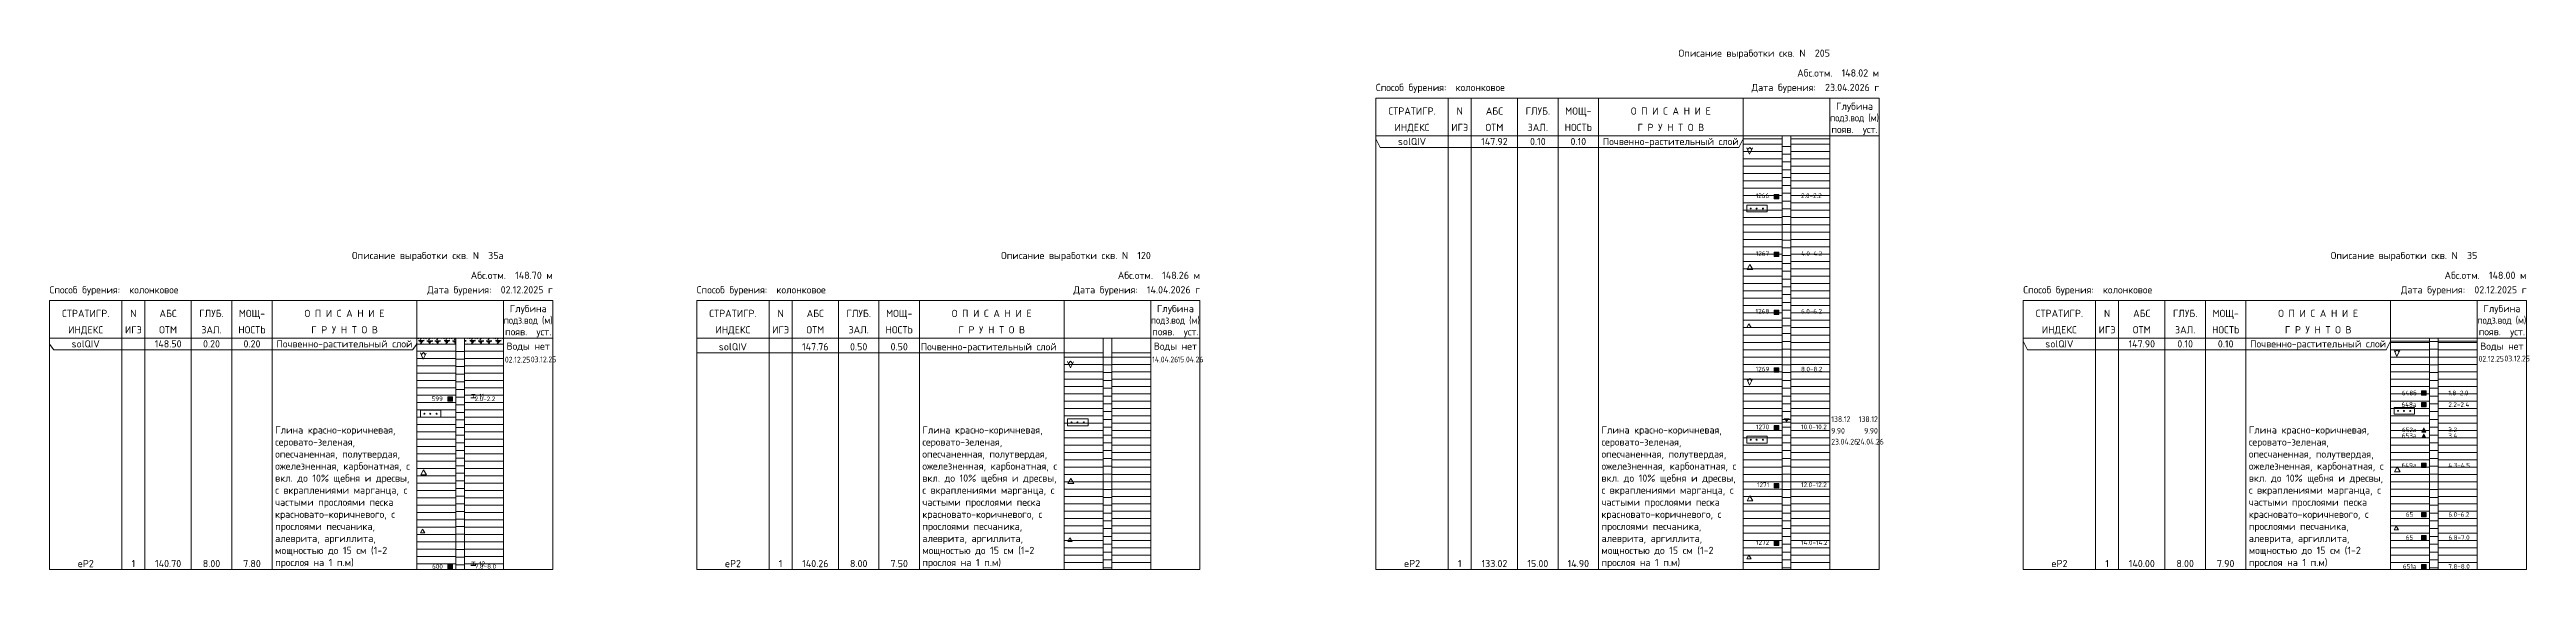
# Model space of a CAD drawing. Header units: millimetres. Extents: x 4377177 to 5189855, y -1123065 to -1017046.
# Drawn here: x 4880838 to 4966478, y -1035033 to -1017046 of the extents above; entities that cross this region are included whole.
import ezdxf
from ezdxf.enums import TextEntityAlignment as Align

# ---------------------------------------------------------------- set-up
doc = ezdxf.new("R2010")
doc.units = ezdxf.units.MM
for name, color, linetype in [('Probe', 7, 'Continuous'), ('Skv', 7, 'Continuous'), ('Table', 7, 'Continuous'), ('Water', 7, 'Continuous')]:
    doc.layers.add(name, color=color, linetype=linetype)
doc.layers.add('текст', color=7, linetype='Continuous', lineweight=20)
doc.layers.add('штриховка', color=7, linetype='Continuous', lineweight=9)
doc.styles.add('ISOCPEUR', font='isocpeur.ttf')
doc.styles.add('ГОСТ 2.304', font='isocpeur.ttf')
pattern_1 = [(0, (109510.85, 12906.6), (6e-14, 254), [])]

msp = doc.modelspace()

# ---------------------------------------------------------------- texts
at = {"layer": 'текст', "style": 'ISOCPEUR'}
for s, p in [('Описание выработки скв. N  205', (4942396, -1017297.6)), ('Дата бурения:  23.04.2026 г', (4944096, -1018483)), ('Абс.отм.  148.02 м', (4944096, -1017983)), ('Описание выработки скв. N  35а', (4896537.5, -1024298)), ('Описание выработки скв. N  120', (4918915, -1024297.8)), ('Описание выработки скв. N  35', (4964778.2, -1024297.4)), ('Абс.отм.  148.70 м', (4898237.5, -1024983.4)), ('Абс.отм.  148.26 м', (4920615, -1024983.2)), ('Абс.отм.  148.00 м', (4966478.2, -1024982.8)), ('Дата бурения:  02.12.2025 г', (4898237.5, -1025483.4)), ('Дата бурения:  14.04.2026 г', (4920615, -1025483.2)), ('Дата бурения:  02.12.2025 г', (4966478.2, -1025482.8))]:
    msp.add_text(s, height=250, dxfattribs=at).set_placement(p, align=Align.RIGHT)
for s, p in [('Способ бурения:  колонковое', (4926696, -1018483)), ('Почвенно-растительный слой', (4934542.8, -1020353)), ('Способ бурения:  колонковое', (4880837.5, -1025483.4)), ('Способ бурения:  колонковое', (4903215, -1025483.2)), ('Способ бурения:  колонковое', (4949078.2, -1025482.8)), ('Почвенно-растительный слой', (4888684.4, -1027353.4)), ('Почвенно-растительный слой', (4910959.1, -1027453.2)), ('Почвенно-растительный слой', (4956925.1, -1027352.8))]:
    msp.add_text(s, height=250, dxfattribs=at).set_placement(p)
for s, p in [('СТРАТИГР.', (4927946, -1019299.7)), ('N', (4929596, -1019299.7)), ('АБС', (4930796, -1019299.7)), ('ГЛУБ.', (4932296, -1019299.7)), ('МОЩ-', (4933696, -1019299.7)), ('О П И С А Н И Е', (4936896, -1019299.7)), ('Глубина', (4943246, -1019133)), ('ИНДЕКС', (4927946, -1019866.3)), ('ИГЭ', (4929596, -1019866.3)), ('ОТМ', (4930796, -1019866.3)), ('ЗАЛ.', (4932296, -1019866.3)), ('НОСТЬ', (4933696, -1019866.3)), ('Г Р У Н Т О В', (4936896, -1019866.3)), ('появ.  уст.', (4943246, -1019933)), ('solQIV', (4927946, -1020353)), ('147.92', (4930796, -1020353)), ('0.10', (4932296, -1020353)), ('0.10', (4933696, -1020353)), ('Глубина', (4897387.5, -1026133.4)), ('Глубина', (4919765, -1026133.2)), ('Глубина', (4965628.2, -1026132.8)), ('СТРАТИГР.', (4882087.5, -1026300.1)), ('ИНДЕКС', (4882087.5, -1026866.7)), ('ИГЭ', (4883737.5, -1026866.7)), ('N', (4883737.5, -1026300.1)), ('ОТМ', (4884937.5, -1026866.7)), ('АБС', (4884937.5, -1026300.1)), ('ГЛУБ.', (4886437.5, -1026300.1)), ('ЗАЛ.', (4886437.5, -1026866.7)), ('НОСТЬ', (4887837.5, -1026866.7)), ('МОЩ-', (4887837.5, -1026300.1)), ('О П И С А Н И Е', (4891037.5, -1026300.1)), ('Г Р У Н Т О В', (4891037.5, -1026866.7)), ('появ.  уст.', (4897387.5, -1026933.4)), ('СТРАТИГР.', (4904465, -1026299.9)), ('ИНДЕКС', (4904465, -1026866.5)), ('ИГЭ', (4906115, -1026866.5)), ('N', (4906115, -1026299.9)), ('ОТМ', (4907315, -1026866.5)), ('АБС', (4907315, -1026299.9)), ('ГЛУБ.', (4908815, -1026299.9)), ('ЗАЛ.', (4908815, -1026866.5)), ('НОСТЬ', (4910215, -1026866.5)), ('МОЩ-', (4910215, -1026299.9)), ('О П И С А Н И Е', (4913415, -1026299.9)), ('Г Р У Н Т О В', (4913415, -1026866.5)), ('появ.  уст.', (4919765, -1026933.2)), ('СТРАТИГР.', (4950328.2, -1026299.5)), ('ИНДЕКС', (4950328.2, -1026866.1)), ('ИГЭ', (4951978.2, -1026866.1)), ('N', (4951978.2, -1026299.5)), ('ОТМ', (4953178.2, -1026866.1)), ('АБС', (4953178.2, -1026299.5)), ('ГЛУБ.', (4954678.2, -1026299.5)), ('ЗАЛ.', (4954678.2, -1026866.1)), ('НОСТЬ', (4956078.2, -1026866.1)), ('МОЩ-', (4956078.2, -1026299.5)), ('О П И С А Н И Е', (4959278.2, -1026299.5)), ('Г Р У Н Т О В', (4959278.2, -1026866.1)), ('появ.  уст.', (4965628.2, -1026932.8)), ('solQIV', (4882087.5, -1027353.4)), ('148.50', (4884937.5, -1027353.4)), ('0.20', (4886437.5, -1027353.4)), ('0.20', (4887837.5, -1027353.4)), ('Воды нет', (4897387.5, -1027433.4)), ('solQIV', (4904465, -1027453.2)), ('147.76', (4907315, -1027453.2)), ('0.50', (4908815, -1027453.2)), ('0.50', (4910215, -1027453.2)), ('Воды нет', (4919765, -1027433.2)), ('solQIV', (4950328.2, -1027352.8)), ('147.90', (4953178.2, -1027352.8)), ('0.10', (4954678.2, -1027352.8)), ('0.10', (4956078.2, -1027352.8)), ('Воды нет', (4965628.2, -1027432.8)), ('eP2', (4882087.5, -1034953.4)), ('1', (4883737.5, -1034953.4)), ('140.70', (4884937.5, -1034953.4)), ('8.00', (4886437.5, -1034953.4)), ('7.80', (4887837.5, -1034953.4)), ('eP2', (4904465, -1034953.2)), ('1', (4906115, -1034953.2)), ('140.26', (4907315, -1034953.2)), ('8.00', (4908815, -1034953.2)), ('7.50', (4910215, -1034953.2)), ('eP2', (4927946, -1034953)), ('1', (4929596, -1034953)), ('133.02', (4930796, -1034953)), ('15.00', (4932296, -1034953)), ('14.90', (4933696, -1034953)), ('eP2', (4950328.2, -1034952.8)), ('1', (4951978.2, -1034952.8)), ('140.00', (4953178.2, -1034952.8)), ('8.00', (4954678.2, -1034952.8)), ('7.90', (4956078.2, -1034952.8))]:
    msp.add_text(s, height=250, dxfattribs=at).set_placement(p, align=Align.CENTER)
at = {"layer": 'текст', "style": 'ISOCPEUR', "width": 0.9}
for p in [(4943246, -1019533), (4897387.5, -1026533.4), (4919765, -1026533.2), (4965628.2, -1026532.8)]:
    msp.add_text('подз.вод (м)', height=250, dxfattribs=at).set_placement(p, align=Align.CENTER)
at = {"layer": 'текст', "color": 7, "lineweight": 25, "style": 'ISOCPEUR'}
for s, p in [('1266', (4940296, -1022182)), ('1267', (4940296, -1024182)), ('1268', (4940296, -1026182)), ('1269', (4940296, -1028182)), ('599', (4894437.5, -1029208.4)), ('648а', (4962678.2, -1029407.8)), ('648б', (4962678.2, -1029007.8)), ('1270', (4940296, -1030182)), ('652а', (4962678.2, -1030281.8)), ('653а', (4962678.2, -1030481.8)), ('649а', (4962678.2, -1031507.8)), ('1271', (4940296, -1032182)), ('65 ', (4962678.2, -1033207.8)), ('1272', (4940296, -1034182)), ('65 ', (4962678.2, -1034007.8)), ('600', (4894437.5, -1035008.4)), ('651а', (4962678.2, -1035007.8))]:
    msp.add_text(s, height=160, dxfattribs=at).set_placement(p, align=Align.RIGHT)
for s, p in [('2.0-2.2', (4941396, -1022182)), ('4.0-4.2', (4941396, -1024182)), ('6.0-6.2', (4941396, -1026182)), ('8.0-8.2', (4941396, -1028182)), ('2.0-2.2', (4895537.5, -1029208.4)), ('11', (4895687.5, -1029113.4)), ('1.8-2.0', (4963778.2, -1029007.8)), ('2.2-2.4', (4963778.2, -1029407.8)), ('10.0-10.2', (4941396, -1030182)), ('3.2', (4963778.2, -1030281.8)), ('3.4', (4963778.2, -1030481.8)), ('4.3-4.5', (4963778.2, -1031507.8)), ('12.0-12.2', (4941396, -1032182)), ('6.0-6.2', (4963778.2, -1033207.8)), ('14.0-14.2', (4941396, -1034182)), ('6.8-7.0', (4963778.2, -1034007.8)), ('7.8-8.0', (4895537.5, -1035008.4)), ('12', (4895687.5, -1034913.4)), ('7.8-8.0', (4963778.2, -1035007.8))]:
    msp.add_text(s, height=160, dxfattribs=at).set_placement(p)
at = {"layer": 'текст', "style": 'ISOCPEUR', "width": 0.8}
for s, p in [('02.12.25', (4896581.6, -1027874.3)), ('03.12.25', (4897477.2, -1027865.5)), ('14.04.26', (4918960, -1027867.5)), ('15.04.26', (4919837.5, -1027867.3)), ('02.12.25', (4964822.3, -1027844.6)), ('03.12.25', (4965717.9, -1027835.8)), ('138.12', (4942440, -1029933)), ('9.90', (4942440, -1030333)), ('23.04.26', (4942441, -1030712.4)), ('24.04.26', (4943318.5, -1030712.2))]:
    msp.add_text(s, height=200, dxfattribs=at).set_placement(p)
for s, p in [('138.12', (4944051.9, -1029933)), ('9.90', (4944051.9, -1030333))]:
    msp.add_text(s, height=200, dxfattribs=at).set_placement(p, align=Align.RIGHT)
at = {"layer": 'текст', "char_height": 250, "width": 4900, "attachment_point": 7, "style": 'ГОСТ 2.304'}
for insert in [(4888637.5, -1034983.4), (4911015, -1034983.2), (4934496, -1034983), (4956878.2, -1034982.8)]:
    msp.add_mtext('Глина красно-коричневая, серовато-зеленая, опесчаненная, полутвердая, ожелезненная, карбонатная, с вкл. до 10% щебня и дресвы, с вкраплениями марганца, с частыми прослоями песка красновато-коричневого, с прослоями песчаника, алеврита, аргиллита, мощностью до 15 см (1-2 прослоя на 1 п.м)', dxfattribs=dict(at, insert=insert))

# ---------------------------------------------------------------- blocks, each defined once
blk = doc.blocks.new('PR_SH')
at = {"color": 7, "linetype": 'Continuous', "lineweight": 0, "extrusion": (0, 0, -1)}
for points in [[(0.093, 0.041), (-0.093, 0.041), (0.093, 0), (-0.093, 0)], [(0.071, 0.147), (-0.072, 0.147), (0.071, 0.122), (-0.072, 0.122)], [(0.01, 0.122), (-0.01, 0.122), (0.01, 0.041), (-0.01, 0.041)]]:
    blk.add_solid(points, dxfattribs=at)
blk = doc.blocks.new('IZ18')
at = {"color": 7, "linetype": 'Continuous', "lineweight": 0, "flags": 128}
for points in [[(-0.004, 0.224), (0.093, 0.004), (0.199, 0.221)], [(0.027, 0.157), (0.1, 0.234), (0.17, 0.164)]]:
    blk.add_lwpolyline(points, dxfattribs=at)
blk = doc.blocks.new('VK12')
at = {"color": 7, "linetype": 'Continuous', "lineweight": 0, "flags": 128}
blk.add_lwpolyline([(0.007, 0.007), (0.107, 0.182), (0.208, 0.007)], close=True, dxfattribs=at)
blk = doc.blocks.new('VK13')
at = {"color": 7, "linetype": 'Continuous', "lineweight": 0}
for p, q in [((0, 0), (0.075, 0.133)), ((0, 0), (0.152, 0)), ((0.075, 0.133), (0.152, 0))]:
    blk.add_line(p, q, dxfattribs=at)
blk = doc.blocks.new('PR_KV')
at = {"linetype": 'Continuous', "lineweight": 0}
blk.add_hatch(color=256, dxfattribs=at).paths.add_polyline_path([(-0.077, 0.075), (0.077, 0.075), (0.077, -0.075), (-0.077, -0.075)])
at = {"color": 7, "linetype": 'Continuous', "lineweight": 0, "flags": 128}
blk.add_lwpolyline([(-0.077, 0.075), (0.077, 0.075), (0.077, -0.075), (-0.077, -0.075)], close=True, dxfattribs=at)
blk = doc.blocks.new('PR_TR')
at = {"linetype": 'Continuous', "lineweight": 0}
blk.add_hatch(color=256, dxfattribs=at).paths.add_polyline_path([(0.072, -0.049), (-0.071, -0.049), (-0.001, 0.094)])
at = {"color": 7, "linetype": 'Continuous', "lineweight": 0, "flags": 128}
blk.add_lwpolyline([(0.072, -0.049), (-0.071, -0.049), (-0.001, 0.094)], close=True, dxfattribs=at)

# ---------------------------------------------------------------- hatches: boundary and pattern name
h = msp.add_hatch()
h.set_pattern_fill('GR34', color=256, scale=1000, pattern_type=2)
h.set_pattern_definition([(331.266842, (4695522.103, -985572.868), (9757, -5328), [58.181, -14103.584]), (331.266842, (4694955.103, -985568.868), (9757, -5328), [58.181, -14103.584]), (331.672287, (4695246.103, -985575.868), (4435, -2368), [59.06, -13040.6582]), (337.671116, (4695529.103, -985505.868), (7983, -3256), [60.539, -12405.1602]), (337.671116, (4695253.103, -985507.868), (7983, -3256), [60.539, -12405.1602]), (337.671116, (4694962.103, -985500.868), (7983, -3256), [60.539, -12405.1602]), (46.364463, (4695452.103, -985612.868), (5322, 5624), [60.828, -8936.8286]), (46.879821, (4695162.103, -985617.868), (3548, 3848), [61.555, -6426.8131]), (46.879821, (4694896.103, -985617.868), (3548, 3848), [61.55, -6426.8181]), (214.905619, (4695585.103, -985528.868), (-8870, -6216), [76.84, -11820.551]), (215.568218, (4695309.103, -985530.868), (-5322, -3848), [77.421, -7555.7488]), (215.568218, (4695018.103, -985523.868), (-5322, -3847.9999996), [77.421, -7555.7488]), (223.242307, (4695305.103, -985458.868), (-5322, -5032), [71.449, -13322.5058]), (223.813376, (4695013.103, -985451.868), (-887, -888), [70.72, -9763.0016]), (223.813376, (4695580.103, -985456.868), (-887, -888), [70.725, -9762.9966]), (227.322785, (4695006.103, -985596.87), (-2661, -2960), [72.18, -5161.8823]), (227.322785, (4695298.103, -985603.87), (-2661, -2960), [72.18, -5161.8823]), (227.758443, (4695573.103, -985600.868), (-2661, -2960), [72.918, -13121.4264]), (337.597127, (4695512.103, -985428.868), (11531, -4736), [73.539, -16236.4241]), (337.597127, (4695237.103, -985430.868), (11531, -4736), [73.539, -16236.4241]), (337.597127, (4694945.103, -985423.868), (11531, -4736), [73.54, -16236.4231]), (45.971452, (4694777.103, -985561.868), (7983, 8288), [97.591, -12664.6923]), (45.971452, (4695043.103, -985561.868), (7983, 8288), [97.591, -12664.6923]), (46.201391, (4695333.103, -985556.868), (6209, 6512), [96.897, -10155.5767]), (190.246097, (4695050.103, -985404.868), (-9757, -1776), [106.71, -21526.2752]), (190.246097, (4695342.103, -985411.868), (-9757, -1776), [106.71, -21526.2752]), (190.246097, (4695617.103, -985409.868), (-9757, -1776), [106.71, -21526.2752]), (359.0111262, (4695501.103, -985407.868), (34593.00000002, -592), [116, -51337.6632]), (359.0111262, (4694934.103, -985402.868), (34593.00000002, -592), [116, -51337.6632]), (359.0195765, (4695225.103, -985409.868), (17740.00000004, -296), [117.02, -34481.0452]), (44.06124, (4695365.103, -985610.868), (887, 888), [130.83, -12212.6685]), (44.150861, (4695076.103, -985614.868), (887, 888), [130.12, -13468.3297]), (44.150861, (4694810.103, -985614.868), (887, 888), [130.12, -13468.3297]), (184.9045887, (4695097.103, -985388.868), (-27497, -2368), [163.6, -30995.4905]), (184.9045887, (4695664.103, -985393.868), (-27497, -2368), [163.6, -30995.4905]), (184.9045887, (4695389.103, -985395.868), (-27497, -2368), [164.6, -30994.4905]), (359.1439387, (4695463.103, -985390.868), (39914.99999999, -592), [201.02, -59234.614]), (359.429269, (4694896.103, -985386.868), (30158.00000001, -296), [201, -59230.9485]), (359.429269, (4695188.103, -985393.868), (30158.00000001, -296), [201.01, -59230.9385])])
h.paths.add_polyline_path([(4896537.5, -1027233.4), (4896537.5, -1027033.4), (4895187.5, -1027033.4), (4895187.5, -1027233.4)])
h.paths.add_polyline_path([(4894887.5, -1027233.4), (4894887.5, -1027033.4), (4893537.5, -1027033.4), (4893537.5, -1027233.4)])
at = {"layer": 'Water'}
msp.add_hatch(color=5, dxfattribs=at).paths.add_polyline_path([(4940896, -1029933), (4940786, -1029803), (4941006, -1029803)])
at = {"layer": 'штриховка'}
h = msp.add_hatch(dxfattribs=at)
h.set_pattern_fill('ANSI31', color=256, scale=80, angle=315, style=0)
h.paths.add_polyline_path([(4939396, -1020133), (4940746, -1020133), (4940746, -1035033), (4939396, -1035033)])
h = msp.add_hatch(dxfattribs=at)
h.set_pattern_fill('ANSI31', color=256, scale=85, angle=315, style=0)
h.paths.add_polyline_path([(4940746, -1020133), (4941046, -1020133), (4941046, -1035033), (4940746, -1035033)])
h = msp.add_hatch(dxfattribs=at)
h.set_pattern_fill('ANSI31', color=256, scale=80, angle=315, style=0)
h.paths.add_polyline_path([(4941046, -1020133), (4942396, -1020133), (4942396, -1035033), (4941046, -1035033)])
h = msp.add_hatch(dxfattribs=at)
h.set_pattern_fill('ANSI31', color=256, scale=80, angle=315, style=0)
h.set_pattern_definition(pattern_1)
h.paths.add_polyline_path([(4893537.5, -1027233.4), (4894887.5, -1027233.4), (4894887.5, -1035033.4), (4893537.5, -1035033.4)])
h = msp.add_hatch(dxfattribs=at)
h.set_pattern_fill('ANSI31', color=256, scale=83, angle=315, style=0)
h.set_pattern_definition([(0, (109510.85, 12906.6), (6e-14, 263.525), [])])
h.paths.add_polyline_path([(4894887.5, -1027233.4), (4895187.5, -1027233.4), (4895187.5, -1035033.4), (4894887.5, -1035033.4)])
h = msp.add_hatch(dxfattribs=at)
h.set_pattern_fill('ANSI31', color=256, scale=80, angle=315, style=0)
h.set_pattern_definition(pattern_1)
h.paths.add_polyline_path([(4895187.5, -1027233.4), (4896537.5, -1027233.4), (4896537.5, -1035033.4), (4895187.5, -1035033.4)])
h.paths.add_polyline_path([(4895647.5, -1029153.4), (4895837.5, -1029153.4), (4895837.5, -1028913.4), (4895647.5, -1028913.4)], flags=8)
h.paths.add_polyline_path([(4895647.5, -1034953.4), (4895884.7, -1034953.4), (4895884.7, -1034713.4), (4895647.5, -1034713.4)], flags=8)
h = msp.add_hatch(dxfattribs=at)
h.set_pattern_fill('ANSI31', color=256, scale=80, angle=315, style=0)
h.paths.add_polyline_path([(4915915, -1027533.2), (4917265, -1027533.2), (4917265, -1035033.2), (4915915, -1035033.2)])
h = msp.add_hatch(dxfattribs=at)
h.set_pattern_fill('ANSI31', color=256, scale=85, angle=315, style=0)
h.paths.add_polyline_path([(4917265, -1027533.2), (4917565, -1027533.2), (4917565, -1035033.2), (4917265, -1035033.2)])
h = msp.add_hatch(dxfattribs=at)
h.set_pattern_fill('ANSI31', color=256, scale=80, angle=315, style=0)
h.paths.add_polyline_path([(4917565, -1027533.2), (4918915, -1027533.2), (4918915, -1035033.2), (4917565, -1035033.2)])
h = msp.add_hatch(dxfattribs=at)
h.set_pattern_fill('ANSI31', color=256, scale=80, angle=315, style=0)
h.paths.add_polyline_path([(4961778.2, -1027132.8), (4963128.2, -1027132.8), (4963128.2, -1035032.8), (4961778.2, -1035032.8)])
h = msp.add_hatch(dxfattribs=at)
h.set_pattern_fill('ANSI31', color=256, scale=85, angle=315, style=0)
h.paths.add_polyline_path([(4963128.2, -1027132.8), (4963428.2, -1027132.8), (4963428.2, -1035032.8), (4963128.2, -1035032.8)])
h = msp.add_hatch(dxfattribs=at)
h.set_pattern_fill('ANSI31', color=256, scale=80, angle=315, style=0)
h.paths.add_polyline_path([(4963428.2, -1027132.8), (4964778.2, -1027132.8), (4964778.2, -1035032.8), (4963428.2, -1035032.8)])

# ---------------------------------------------------------------- linework, layer by layer
at = {"color": 7, "linetype": 'Continuous', "lineweight": 0}
for p, q in [((4926696, -1018733), (4944096, -1018733)), ((4926696, -1020033), (4926696, -1018733)), ((4929196, -1020033), (4929196, -1018733)), ((4929996, -1020033), (4929996, -1018733)), ((4931596, -1020033), (4931596, -1018733)), ((4932996, -1020033), (4932996, -1018733)), ((4934396, -1020033), (4934396, -1018733)), ((4939396, -1020033), (4939396, -1018733)), ((4942396, -1020033), (4942396, -1018733)), ((4944096, -1020033), (4944096, -1018733)), ((4926696, -1020033), (4944096, -1020033)), ((4880837.5, -1025733.4), (4898237.5, -1025733.4)), ((4880837.5, -1027033.4), (4880837.5, -1025733.4)), ((4883337.5, -1027033.4), (4883337.5, -1025733.4)), ((4884137.5, -1027033.4), (4884137.5, -1025733.4)), ((4885737.5, -1027033.4), (4885737.5, -1025733.4)), ((4887137.5, -1027033.4), (4887137.5, -1025733.4)), ((4888537.5, -1027033.4), (4888537.5, -1025733.4)), ((4893537.5, -1027033.4), (4893537.5, -1025733.4)), ((4896537.5, -1027033.4), (4896537.5, -1025733.4)), ((4898237.5, -1027033.4), (4898237.5, -1025733.4)), ((4903215, -1025733.2), (4920615, -1025733.2)), ((4903215, -1027033.2), (4903215, -1025733.2)), ((4905715, -1027033.2), (4905715, -1025733.2)), ((4906515, -1027033.2), (4906515, -1025733.2)), ((4908115, -1027033.2), (4908115, -1025733.2)), ((4909515, -1027033.2), (4909515, -1025733.2)), ((4910915, -1027033.2), (4910915, -1025733.2)), ((4915915, -1027033.2), (4915915, -1025733.2)), ((4918915, -1027033.2), (4918915, -1025733.2)), ((4920615, -1027033.2), (4920615, -1025733.2)), ((4949078.2, -1025732.8), (4966478.2, -1025732.8)), ((4949078.2, -1027032.8), (4949078.2, -1025732.8)), ((4951578.2, -1027032.8), (4951578.2, -1025732.8)), ((4953978.2, -1027032.8), (4953978.2, -1025732.8)), ((4955378.2, -1027032.8), (4955378.2, -1025732.8)), ((4956778.2, -1027032.8), (4956778.2, -1025732.8)), ((4961778.2, -1027032.8), (4961778.2, -1025732.8)), ((4964778.2, -1027032.8), (4964778.2, -1025732.8)), ((4966478.2, -1027032.8), (4966478.2, -1025732.8)), ((4880837.5, -1027033.4), (4898237.5, -1027033.4)), ((4903215, -1027033.2), (4920615, -1027033.2)), ((4949078.2, -1027032.8), (4966478.2, -1027032.8))]:
    msp.add_line(p, q, dxfattribs=at)
at = {"linetype": 'Continuous', "lineweight": 0, "flags": 128}
for points in [[(4939519, -1022426.3), (4940226, -1022426.3), (4940226, -1022666.3), (4939519, -1022666.3)], [(4893660.5, -1029526.7), (4894367.5, -1029526.7), (4894367.5, -1029766.7), (4893660.5, -1029766.7)], [(4916038, -1029826.5), (4916745, -1029826.5), (4916745, -1030066.5), (4916038, -1030066.5)], [(4961901.2, -1029426.1), (4962608.2, -1029426.1), (4962608.2, -1029666.1), (4961901.2, -1029666.1)], [(4939519, -1030426.3), (4940226, -1030426.3), (4940226, -1030666.3), (4939519, -1030666.3)]]:
    msp.add_lwpolyline(points, close=True, dxfattribs=at)
at = {"color": 7, "linetype": 'Continuous', "lineweight": 0}
for centre in [(4939656.3, -1022545), (4939859.3, -1022547.3), (4940076.3, -1022547.3), (4893797.8, -1029645.4), (4894000.8, -1029647.7), (4894217.8, -1029647.7), (4916175.3, -1029945.2), (4916378.3, -1029947.5), (4916595.3, -1029947.5), (4962038.5, -1029544.8), (4962241.5, -1029547.1), (4962458.5, -1029547.1), (4939656.3, -1030545), (4939859.3, -1030547.3), (4940076.3, -1030547.3)]:
    msp.add_circle(centre, 16.5, dxfattribs=at)
at = {"layer": 'Skv', "color": 7, "linetype": 'Continuous', "lineweight": 0}
for p, q in [((4939396, -1020033), (4940746, -1020033)), ((4939396, -1020133), (4940746, -1020133)), ((4942396, -1020033), (4941046, -1020033)), ((4941046, -1020133), (4942396, -1020133)), ((4893537.5, -1027033.4), (4894887.5, -1027033.4)), ((4893537.5, -1027233.4), (4894887.5, -1027233.4)), ((4896537.5, -1027033.4), (4895187.5, -1027033.4)), ((4895187.5, -1027233.4), (4896537.5, -1027233.4)), ((4915915, -1027033.2), (4917265, -1027033.2)), ((4915915, -1027533.2), (4917265, -1027533.2)), ((4918915, -1027033.2), (4917565, -1027033.2)), ((4917565, -1027533.2), (4918915, -1027533.2)), ((4961778.2, -1027032.8), (4963128.2, -1027032.8)), ((4961778.2, -1027132.8), (4963128.2, -1027132.8)), ((4964778.2, -1027032.8), (4963428.2, -1027032.8)), ((4963428.2, -1027132.8), (4964778.2, -1027132.8)), ((4893537.5, -1035033.4), (4894887.5, -1035033.4)), ((4895187.5, -1035033.4), (4896537.5, -1035033.4)), ((4915915, -1035033.2), (4917265, -1035033.2)), ((4917565, -1035033.2), (4918915, -1035033.2)), ((4939396, -1035033), (4940746, -1035033)), ((4941046, -1035033), (4942396, -1035033)), ((4961778.2, -1035032.8), (4963128.2, -1035032.8)), ((4963428.2, -1035032.8), (4964778.2, -1035032.8))]:
    msp.add_line(p, q, dxfattribs=at)
for points in [[(4940746, -1020033), (4941046, -1020033), (4941046, -1035033), (4940746, -1035033), (4940746, -1020033), (4940746, -1020033)], [(4894887.5, -1027033.4), (4895187.5, -1027033.4), (4895187.5, -1035033.4), (4894887.5, -1035033.4), (4894887.5, -1027033.4), (4894887.5, -1027033.4)], [(4917265, -1027033.2), (4917565, -1027033.2), (4917565, -1035033.2), (4917265, -1035033.2), (4917265, -1027033.2), (4917265, -1027033.2)], [(4963128.2, -1027032.8), (4963428.2, -1027032.8), (4963428.2, -1035032.8), (4963128.2, -1035032.8), (4963128.2, -1027032.8), (4963128.2, -1027032.8)]]:
    msp.add_lwpolyline(points, close=True, dxfattribs=at)
at = {"layer": 'Table', "color": 7, "linetype": 'Continuous', "lineweight": 0}
for p, q in [((4926696, -1020033), (4926696, -1035033)), ((4926696, -1020133), (4926842.8, -1020433)), ((4926842.8, -1020433), (4939249.2, -1020433)), ((4929196, -1020033), (4929196, -1035033)), ((4929996, -1020033), (4929996, -1035033)), ((4931596, -1020033), (4931596, -1035033)), ((4932996, -1020033), (4932996, -1035033)), ((4934396, -1020033), (4934396, -1035033)), ((4939249.2, -1020433), (4939396, -1020133)), ((4939396, -1020033), (4939396, -1035033)), ((4942396, -1020033), (4942396, -1035033)), ((4944096, -1020033), (4944096, -1035033)), ((4880837.5, -1027033.4), (4880837.5, -1035033.4)), ((4880837.5, -1027233.4), (4880984.4, -1027433.4)), ((4880984.4, -1027433.4), (4893390.7, -1027433.4)), ((4883337.5, -1027033.4), (4883337.5, -1035033.4)), ((4884137.5, -1027033.4), (4884137.5, -1035033.4)), ((4885737.5, -1027033.4), (4885737.5, -1035033.4)), ((4887137.5, -1027033.4), (4887137.5, -1035033.4)), ((4888537.5, -1027033.4), (4888537.5, -1035033.4)), ((4893390.7, -1027433.4), (4893537.5, -1027233.4)), ((4893537.5, -1027033.4), (4893537.5, -1035033.4)), ((4896537.5, -1027033.4), (4896537.5, -1035033.4)), ((4898237.5, -1027033.4), (4898237.5, -1035033.4)), ((4903215, -1027033.2), (4903215, -1035033.2)), ((4903215, -1027533.2), (4905715, -1027533.2)), ((4905715, -1027033.2), (4905715, -1035033.2)), ((4905715, -1027533.2), (4906515, -1027533.2)), ((4906515, -1027033.2), (4906515, -1035033.2)), ((4906515, -1027533.2), (4908115, -1027533.2)), ((4908115, -1027033.2), (4908115, -1035033.2)), ((4908115, -1027533.2), (4909515, -1027533.2)), ((4909515, -1027033.2), (4909515, -1035033.2)), ((4909515, -1027533.2), (4910915, -1027533.2)), ((4910915, -1027033.2), (4910915, -1035033.2)), ((4915915, -1027033.2), (4915915, -1035033.2)), ((4918915, -1027033.2), (4918915, -1035033.2)), ((4920615, -1027033.2), (4920615, -1035033.2)), ((4949078.2, -1027032.8), (4949078.2, -1035032.8)), ((4949078.2, -1027132.8), (4949225.1, -1027432.8)), ((4949225.1, -1027432.8), (4961631.4, -1027432.8)), ((4951578.2, -1027032.8), (4951578.2, -1035032.8)), ((4952378.2, -1027032.8), (4952378.2, -1035032.8)), ((4953978.2, -1027032.8), (4953978.2, -1035032.8)), ((4955378.2, -1027032.8), (4955378.2, -1035032.8)), ((4956778.2, -1027032.8), (4956778.2, -1035032.8)), ((4961631.4, -1027432.8), (4961778.2, -1027132.8)), ((4961778.2, -1027032.8), (4961778.2, -1035032.8)), ((4964778.2, -1027032.8), (4964778.2, -1035032.8)), ((4966478.2, -1027032.8), (4966478.2, -1035032.8)), ((4880837.5, -1035033.4), (4883337.5, -1035033.4)), ((4883337.5, -1035033.4), (4884137.5, -1035033.4)), ((4884137.5, -1035033.4), (4885737.5, -1035033.4)), ((4885737.5, -1035033.4), (4887137.5, -1035033.4)), ((4887137.5, -1035033.4), (4888537.5, -1035033.4)), ((4888537.5, -1035033.4), (4893537.5, -1035033.4)), ((4896537.5, -1035033.4), (4898237.5, -1035033.4)), ((4905715, -1035033.2), (4906515, -1035033.2)), ((4906515, -1035033.2), (4908115, -1035033.2)), ((4908115, -1035033.2), (4909515, -1035033.2)), ((4909515, -1035033.2), (4910915, -1035033.2)), ((4910915, -1035033.2), (4915915, -1035033.2)), ((4918915, -1035033.2), (4920615, -1035033.2)), ((4926696, -1035033), (4929196, -1035033)), ((4929196, -1035033), (4929996, -1035033)), ((4929996, -1035033), (4931596, -1035033)), ((4931596, -1035033), (4932996, -1035033)), ((4932996, -1035033), (4934396, -1035033)), ((4934396, -1035033), (4939396, -1035033)), ((4942396, -1035033), (4944096, -1035033)), ((4949078.2, -1035032.8), (4951578.2, -1035032.8)), ((4951578.2, -1035032.8), (4952378.2, -1035032.8)), ((4952378.2, -1035032.8), (4953978.2, -1035032.8)), ((4953978.2, -1035032.8), (4955378.2, -1035032.8)), ((4955378.2, -1035032.8), (4956778.2, -1035032.8)), ((4956778.2, -1035032.8), (4961778.2, -1035032.8)), ((4964778.2, -1035032.8), (4966478.2, -1035032.8))]:
    msp.add_line(p, q, dxfattribs=at)
at = {"layer": 'Water', "color": 5, "linetype": 'Continuous', "lineweight": 0}
msp.add_line((4940746, -1029933), (4941046, -1029933), dxfattribs=at)
at = {"layer": 'текст'}
for p, q in [((4952378.2, -1027032.8), (4952378.2, -1025732.8)), ((4910915, -1027533.2), (4915915, -1027533.2)), ((4903215, -1035033.2), (4905715, -1035033.2))]:
    msp.add_line(p, q, dxfattribs=at)

# ---------------------------------------------------------------- block references
at = {"layer": 'Probe', "xscale": 1000, "yscale": 1000, "zscale": 1000}
for name, p in [('PR_KV', (4940546, -1022133)), ('PR_KV', (4940546, -1024133)), ('PR_KV', (4940546, -1026133)), ('PR_KV', (4940546, -1028133)), ('PR_KV', (4894687.5, -1029133.4)), ('PR_SH', (4895487.5, -1029113.4)), ('PR_KV', (4962928.2, -1028932.8)), ('PR_KV', (4962928.2, -1029332.8)), ('PR_KV', (4940546, -1030133)), ('PR_TR', (4962928.2, -1030232.8)), ('PR_TR', (4962928.2, -1030432.8)), ('PR_KV', (4962928.2, -1031432.8)), ('PR_KV', (4940546, -1032133)), ('PR_KV', (4962928.2, -1033132.8)), ('PR_KV', (4940546, -1034133)), ('PR_KV', (4962928.2, -1033932.8)), ('PR_KV', (4894687.5, -1034933.4)), ('PR_SH', (4895487.5, -1034913.4)), ('PR_KV', (4962928.2, -1034932.8))]:
    msp.add_blockref(name, p, dxfattribs=at)
at = {"layer": 'Skv', "xscale": 1000, "yscale": 1000, "zscale": 1000}
for name, p in [('IZ18', (4939521, -1020666.3)), ('VK12', (4939521, -1024666.3)), ('VK13', (4939521, -1026666.3)), ('IZ18', (4893662.5, -1027766.7)), ('IZ18', (4961903.2, -1027666.1)), ('IZ18', (4916040, -1028066.5)), ('IZ18', (4939521, -1028666.3)), ('VK12', (4893662.5, -1031766.7)), ('VK12', (4916040, -1032066.5)), ('VK12', (4961903.2, -1031666.1)), ('VK12', (4939521, -1032666.3)), ('VK13', (4893662.5, -1033766.7)), ('VK13', (4961903.2, -1033666.1)), ('VK13', (4916040, -1034066.5)), ('VK13', (4939521, -1034666.3))]:
    msp.add_blockref(name, p, dxfattribs=at)

msp.set_redraw_order([(e.dxf.handle, doc.entitydb.next_handle()) for e in msp.query("TEXT MTEXT ATTDEF DIMENSION ARC_DIMENSION")])  # texts and dimensions are drawn at this point

doc.saveas('drawing.dxf')
